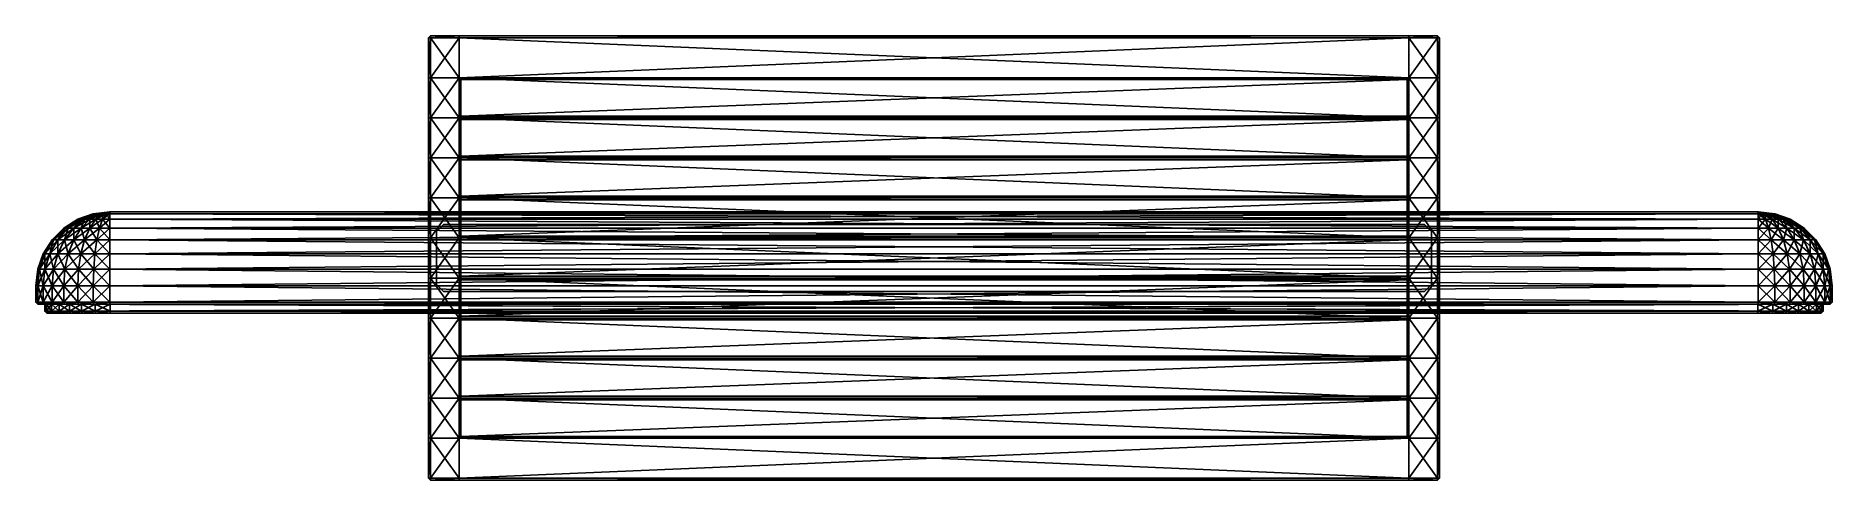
# Model space of a CAD drawing. Header units: inches. Extents: x -19.6 to 19.6, y -5.8 to 3.8.
import ezdxf

# ---------------------------------------------------------------- set-up
doc = ezdxf.new("R2010")
doc.units = ezdxf.units.IN
doc.header["$MEASUREMENT"] = 0
doc.layers.get('0').update_dxf_attribs({"true_color": 0x866e08})

msp = doc.modelspace()

# ---------------------------------------------------------------- meshes
at = {"color": 9, "true_color": 0xc4c4c4}
mesh = msp.add_polyface(dxfattribs=at)
corners = [(-10.994, 2.915, 0.424), (-10.955, 2.915, 0.463), (-10.955, 3.787, 0.36), (-10.994, 3.787, 0.32), (-10.994, 2.043, 0.506), (-10.955, 2.043, 0.545), (-10.994, 1.171, 0.568), (-10.955, 1.171, 0.607), (-10.994, 0.299, 0.609), (-10.955, 0.299, 0.649), (-10.994, -0.573, 0.63), (-10.955, -0.573, 0.669), (-10.994, -1.445, 0.63), (-10.994, 3.787, 0.261), (-10.955, 3.826, 0.315), (-10.994, 2.915, 0.365), (-10.994, 2.043, 0.447), (-10.994, 1.171, 0.509), (-10.994, 0.299, 0.55), (-10.994, -0.573, 0.571), (-10.994, -1.445, 0.571), (-10.994, 3.787, 0.202), (-10.955, 3.826, 0.256), (-10.994, 2.915, 0.305), (-10.994, 2.043, 0.388), (-10.994, 1.171, 0.45), (-10.994, 0.299, 0.491), (-10.994, -0.573, 0.512), (-10.994, -1.445, 0.512), (-10.955, 2.915, 0.266), (-10.955, 3.787, 0.163), (-10.955, 2.043, 0.349), (-10.955, 1.171, 0.411), (-10.955, 0.299, 0.452), (-10.955, -0.573, 0.472), (-10.955, -1.445, 0.472)]
mesh.append_faces([[corners[k] for k in face] for face in [(0, 1, 2, 0), (2, 3, 0, 2), (4, 5, 1, 4), (1, 0, 4, 1), (6, 7, 5, 6), (5, 4, 6, 5), (8, 9, 7, 8), (7, 6, 8, 7), (10, 11, 9, 10), (9, 8, 10, 9), (11, 10, 12, 11), (13, 3, 14, 13), (15, 0, 3, 15), (3, 13, 15, 3), (16, 4, 0, 16), (0, 15, 16, 0), (17, 6, 4, 17), (4, 16, 17, 4), (18, 8, 6, 18), (6, 17, 18, 6), (19, 10, 8, 19), (8, 18, 19, 8), (10, 19, 20, 10), (21, 13, 22, 21), (23, 15, 13, 23), (13, 21, 23, 13), (24, 16, 15, 24), (15, 23, 24, 15), (25, 17, 16, 25), (16, 24, 25, 16), (26, 18, 17, 26), (17, 25, 26, 17), (27, 19, 18, 27), (18, 26, 27, 18), (19, 27, 28, 19), (29, 23, 21, 29), (21, 30, 29, 21), (31, 24, 23, 31), (23, 29, 31, 23), (32, 25, 24, 32), (24, 31, 32, 24), (33, 26, 25, 33), (25, 32, 33, 25), (26, 33, 34, 26), (27, 34, 35, 27)]], dxfattribs={"vtx2": -1, "vtx3": -1, "color": 9})
mesh = msp.add_polyface(dxfattribs=at)
corners = [(-10.329, 2.915, 0.463), (-10.329, 3.787, 0.36), (-10.955, 3.787, 0.36), (-10.955, 2.915, 0.463), (10.368, 2.915, 0.463), (-10.329, 2.043, 0.545), (-10.955, 2.043, 0.545), (10.368, 2.043, 0.545), (-10.329, 1.171, 0.607), (-10.955, 1.171, 0.607), (10.368, 1.171, 0.607), (-10.329, 0.299, 0.649), (-10.955, 0.299, 0.649), (10.368, 0.299, 0.649), (-10.329, -0.573, 0.669), (-10.955, -0.573, 0.669), (10.368, -0.573, 0.669), (-10.955, -1.445, 0.669), (-10.329, -1.445, 0.669), (-10.955, 3.826, 0.315), (-10.994, 3.787, 0.32), (-10.329, 3.826, 0.315), (10.368, 3.787, 0.36), (-10.955, 3.826, 0.256), (-10.994, 3.787, 0.261), (-10.329, 3.826, 0.256), (10.368, 3.826, 0.315), (-10.955, 3.826, 0.197), (-10.994, 3.787, 0.202), (-10.329, 3.826, 0.197), (10.368, 3.826, 0.256), (-10.955, 3.787, 0.163), (-10.955, -0.573, 0.472), (-10.994, -0.573, 0.512), (-10.994, 0.299, 0.491), (-10.329, 3.787, 0.163), (10.368, 3.826, 0.197), (-10.955, -1.445, 0.472), (-10.329, -0.573, 0.472), (-10.329, -1.445, 0.472), (-10.955, 0.299, 0.452), (-10.329, 0.299, 0.452), (-10.955, 1.171, 0.411), (-10.329, 1.171, 0.411), (-10.955, 2.043, 0.349), (-10.329, 2.043, 0.349), (-10.955, 2.915, 0.266), (-10.329, 2.915, 0.266), (10.368, 3.787, 0.163)]
mesh.append_faces([[corners[k] for k in face] for face in [(0, 1, 2, 0), (2, 3, 0, 2), (1, 0, 4, 1), (5, 0, 3, 5), (3, 6, 5, 3), (0, 5, 7, 0), (8, 5, 6, 8), (6, 9, 8, 6), (5, 8, 10, 5), (11, 8, 9, 11), (9, 12, 11, 9), (8, 11, 13, 8), (14, 11, 12, 14), (12, 15, 14, 12), (11, 14, 16, 11), (15, 17, 18, 15), (21, 1, 22, 21), (19, 2, 1, 19), (1, 21, 19, 1), (19, 23, 24, 19), (25, 21, 26, 25), (23, 19, 21, 23), (21, 25, 23, 21), (23, 27, 28, 23), (29, 25, 30, 29), (27, 23, 25, 27), (25, 29, 27, 25), (32, 33, 34, 32), (35, 29, 36, 35), (31, 27, 29, 31), (29, 35, 31, 29), (37, 32, 38, 37), (38, 39, 37, 38), (32, 40, 41, 32), (41, 38, 32, 41), (40, 42, 43, 40), (43, 41, 40, 43), (42, 44, 45, 42), (45, 43, 42, 45), (44, 46, 47, 44), (47, 45, 44, 47), (47, 35, 48, 47), (46, 31, 35, 46), (35, 47, 46, 35)]], dxfattribs={"vtx2": -1, "vtx3": -1, "color": 9})
mesh.append_faces([[corners[k] for k in face] for face in [(2, 19, 20, 2), (27, 31, 28, 27)]], dxfattribs={"vtx3": -1, "color": 9})
mesh = msp.add_polyface(dxfattribs=at)
corners = [(10.368, 2.915, 0.463), (10.368, 3.787, 0.36), (-10.329, 3.787, 0.36), (10.994, 2.915, 0.463), (10.994, 3.787, 0.36), (10.368, 2.043, 0.545), (-10.329, 2.915, 0.463), (10.994, 2.043, 0.545), (10.368, 1.171, 0.607), (-10.329, 2.043, 0.545), (10.994, 1.171, 0.607), (10.368, 0.299, 0.649), (-10.329, 1.171, 0.607), (10.994, 0.299, 0.649), (10.368, -0.573, 0.669), (-10.329, 0.299, 0.649), (10.994, -0.573, 0.669), (10.994, -1.445, 0.669), (11.033, 3.787, 0.32), (10.994, 3.826, 0.315), (10.368, 3.826, 0.315), (-10.329, 3.826, 0.315), (10.994, 3.826, 0.256), (10.368, 3.826, 0.256), (-10.329, 3.826, 0.256), (10.994, 3.826, 0.197), (11.033, 3.787, 0.261), (10.368, 3.826, 0.197), (-10.329, 3.826, 0.197), (10.994, -0.573, 0.472), (11.033, -0.573, 0.512), (11.033, -1.445, 0.512), (10.368, 3.787, 0.163), (10.994, 3.787, 0.163), (-10.329, 3.787, 0.163), (10.368, -1.445, 0.472), (10.368, -0.573, 0.472), (10.994, -1.445, 0.472), (10.368, 0.299, 0.452), (10.994, 0.299, 0.452), (10.368, 1.171, 0.411), (10.994, 1.171, 0.411), (10.368, 2.043, 0.349), (10.994, 2.043, 0.349), (10.368, 2.915, 0.266), (10.994, 2.915, 0.266), (-10.329, 2.915, 0.266)]
mesh.append_faces([[corners[k] for k in face] for face in [(0, 1, 2, 0), (3, 4, 1, 3), (1, 0, 3, 1), (5, 0, 6, 5), (7, 3, 0, 7), (0, 5, 7, 0), (8, 5, 9, 8), (10, 7, 5, 10), (5, 8, 10, 5), (11, 8, 12, 11), (13, 10, 8, 13), (8, 11, 13, 8), (14, 11, 15, 14), (16, 13, 11, 16), (11, 14, 16, 11), (17, 16, 14, 17), (20, 1, 4, 20), (4, 19, 20, 4), (1, 20, 21, 1), (22, 19, 18, 22), (23, 20, 19, 23), (19, 22, 23, 19), (20, 23, 24, 20), (25, 22, 26, 25), (27, 23, 22, 27), (22, 25, 27, 22), (23, 27, 28, 23), (29, 30, 31, 29), (32, 27, 25, 32), (25, 33, 32, 25), (27, 32, 34, 27), (35, 36, 29, 35), (29, 37, 35, 29), (36, 38, 39, 36), (39, 29, 36, 39), (38, 40, 41, 38), (41, 39, 38, 41), (40, 42, 43, 40), (43, 41, 40, 43), (42, 44, 45, 42), (45, 43, 42, 45), (44, 32, 33, 44), (33, 45, 44, 33), (32, 44, 46, 32)]], dxfattribs={"vtx2": -1, "vtx3": -1, "color": 9})
mesh.append_faces([[corners[k] for k in face] for face in [(4, 18, 19, 4)]], dxfattribs={"vtx3": -1, "color": 9})
mesh = msp.add_polyface(dxfattribs=at)
corners = [(11.033, -0.573, 0.63), (10.994, -0.573, 0.669), (10.994, -1.445, 0.669), (11.033, 0.299, 0.609), (10.994, 0.299, 0.649), (11.033, 1.171, 0.568), (10.994, 1.171, 0.607), (11.033, 2.043, 0.506), (10.994, 2.043, 0.545), (11.033, 2.915, 0.424), (10.994, 2.915, 0.463), (11.033, 3.787, 0.32), (10.994, 3.787, 0.36), (11.033, -0.573, 0.571), (11.033, -1.445, 0.63), (11.033, 0.299, 0.55), (11.033, 1.171, 0.509), (11.033, 2.043, 0.447), (11.033, 2.915, 0.365), (11.033, 3.787, 0.261), (10.994, 3.826, 0.256), (11.033, -0.573, 0.512), (11.033, -1.445, 0.571), (11.033, 0.299, 0.491), (11.033, 1.171, 0.45), (11.033, 2.043, 0.388), (11.033, 2.915, 0.305), (11.033, 3.787, 0.202), (10.994, 3.826, 0.197), (10.994, 0.299, 0.452), (10.994, -0.573, 0.472), (10.994, 1.171, 0.411), (10.994, 2.043, 0.349), (10.994, 2.915, 0.266), (10.994, 3.787, 0.163)]
mesh.append_faces([[corners[k] for k in face] for face in [(0, 1, 2, 0), (3, 4, 1, 3), (1, 0, 3, 1), (5, 6, 4, 5), (4, 3, 5, 4), (7, 8, 6, 7), (6, 5, 7, 6), (9, 10, 8, 9), (8, 7, 9, 8), (11, 12, 10, 11), (10, 9, 11, 10), (13, 0, 14, 13), (15, 3, 0, 15), (0, 13, 15, 0), (16, 5, 3, 16), (3, 15, 16, 3), (17, 7, 5, 17), (5, 16, 17, 5), (18, 9, 7, 18), (7, 17, 18, 7), (19, 11, 9, 19), (9, 18, 19, 9), (11, 19, 20, 11), (21, 13, 22, 21), (23, 15, 13, 23), (13, 21, 23, 13), (24, 16, 15, 24), (15, 23, 24, 15), (25, 17, 16, 25), (16, 24, 25, 16), (26, 18, 17, 26), (17, 25, 26, 17), (27, 19, 18, 27), (18, 26, 27, 18), (19, 27, 28, 19), (29, 23, 21, 29), (21, 30, 29, 21), (31, 24, 23, 31), (23, 29, 31, 23), (32, 25, 24, 32), (24, 31, 32, 24), (33, 26, 25, 33), (25, 32, 33, 25), (34, 27, 26, 34), (26, 33, 34, 26)]], dxfattribs={"vtx2": -1, "vtx3": -1, "color": 9})
mesh.append_faces([[corners[k] for k in face] for face in [(27, 34, 28, 27)]], dxfattribs={"vtx3": -1, "color": 9})
at = {"color": 18, "true_color": 0x000000}
mesh = msp.add_polyface(dxfattribs=at)
corners = [(10.368, -4.933, 0.036), (-10.329, -4.933, 0.036), (-10.329, -4.061, 0.036), (-10.329, -3.189, 0.036), (-10.329, -2.317, 0.036), (-10.329, -1.445, 0.036), (-10.329, -0.573, 0.036), (-10.329, 0.299, 0.036), (-10.329, 1.171, 0.036), (-10.329, 2.043, 0.036), (-10.329, 2.915, 0.036), (10.368, 2.915, 0.036), (10.368, 2.043, 0.036), (10.368, 1.171, 0.036), (10.368, 0.299, 0.036), (10.368, -0.573, 0.036), (10.368, -1.445, 0.036), (10.368, -2.317, 0.036), (10.368, -3.189, 0.036), (10.368, -4.061, 0.036), (10.328, -4.893, -0.004), (-10.289, -4.893, -0.004), (-10.289, -4.021, -0.004), (-10.289, -4.1, -0.004), (-10.289, -3.15, -0.004), (-10.289, -3.228, -0.004), (-10.289, -2.278, -0.004), (-10.289, -2.356, -0.004), (-10.289, -1.406, -0.004), (-10.289, -1.484, -0.004), (-10.289, -0.534, -0.004), (-10.289, -0.612, -0.004), (-10.289, 0.338, -0.004), (-10.289, 0.26, -0.004), (-10.289, 1.21, -0.004), (-10.289, 1.132, -0.004), (-10.289, 2.082, -0.004), (-10.289, 2.004, -0.004), (-10.289, 2.876, -0.004), (10.328, 2.876, -0.004), (10.328, 2.004, -0.004), (10.328, 2.082, -0.004), (10.328, 1.132, -0.004), (10.328, 1.21, -0.004), (10.328, 0.26, -0.004), (10.328, 0.338, -0.004), (10.328, -0.612, -0.004), (10.328, -0.534, -0.004), (10.328, -1.484, -0.004), (10.328, -1.406, -0.004), (10.328, -2.356, -0.004), (10.328, -2.278, -0.004), (10.328, -3.228, -0.004), (10.328, -3.15, -0.004), (10.328, -4.1, -0.004), (10.328, -4.021, -0.004), (10.368, -4.933, 0.266), (-10.329, -4.933, 0.266), (10.368, -4.061, 0.349), (-10.329, -4.061, 0.349), (10.368, -3.189, 0.411), (-10.329, -3.189, 0.411), (10.368, -2.317, 0.452), (-10.329, -2.317, 0.452), (10.368, -1.445, 0.472), (-10.329, -1.445, 0.472), (10.368, -0.573, 0.472), (-10.329, -0.573, 0.472), (10.368, 0.299, 0.452), (-10.329, 0.299, 0.452), (10.368, 1.171, 0.411), (-10.329, 1.171, 0.411), (10.368, 2.043, 0.349), (-10.329, 2.043, 0.349), (10.368, 2.915, 0.266), (-10.329, 2.915, 0.266)]
mesh.append_faces([[corners[k] for k in face] for face in [(21, 23, 54, 21), (54, 20, 21, 54), (22, 25, 52, 22), (52, 55, 22, 52), (24, 27, 50, 24), (50, 53, 24, 50), (26, 29, 48, 26), (48, 51, 26, 48), (28, 31, 46, 28), (46, 49, 28, 46), (30, 33, 44, 30), (44, 47, 30, 44), (32, 35, 42, 32), (42, 45, 32, 42), (34, 37, 40, 34), (40, 43, 34, 40), (36, 38, 39, 36), (39, 41, 36, 39), (56, 57, 1, 56), (1, 0, 56, 1), (57, 59, 2, 57), (2, 1, 57, 2), (59, 61, 3, 59), (3, 2, 59, 3), (61, 63, 4, 61), (4, 3, 61, 4), (63, 65, 5, 63), (5, 4, 63, 5), (65, 67, 6, 65), (6, 5, 65, 6), (67, 69, 7, 67), (7, 6, 67, 7), (69, 71, 8, 69), (8, 7, 69, 8), (71, 73, 9, 71), (9, 8, 71, 9), (73, 75, 10, 73), (10, 9, 73, 10), (75, 74, 11, 75), (11, 10, 75, 11), (74, 72, 12, 74), (12, 11, 74, 12), (72, 70, 13, 72), (13, 12, 72, 13), (70, 68, 14, 70), (14, 13, 70, 14), (68, 66, 15, 68), (15, 14, 68, 15), (66, 64, 16, 66), (16, 15, 66, 16), (64, 62, 17, 64), (17, 16, 64, 17), (62, 60, 18, 62), (18, 17, 62, 18), (60, 58, 19, 60), (19, 18, 60, 19), (58, 56, 0, 58), (0, 19, 58, 0), (23, 22, 55, 23), (55, 54, 23, 55), (25, 24, 53, 25), (53, 52, 25, 53), (27, 26, 51, 27), (51, 50, 27, 51), (29, 28, 49, 29), (49, 48, 29, 49), (31, 30, 47, 31), (47, 46, 31, 47), (33, 32, 45, 33), (45, 44, 33, 45), (35, 34, 43, 35), (43, 42, 35, 43), (37, 36, 41, 37), (41, 40, 37, 41), (20, 0, 1, 20), (1, 21, 20, 1), (21, 1, 2, 21), (2, 23, 21, 2), (22, 2, 3, 22), (3, 25, 22, 3), (24, 3, 4, 24), (4, 27, 24, 4), (26, 4, 5, 26), (5, 29, 26, 5), (28, 5, 6, 28), (6, 31, 28, 6), (30, 6, 7, 30), (7, 33, 30, 7), (32, 7, 8, 32), (8, 35, 32, 8), (34, 8, 9, 34), (9, 37, 34, 9), (36, 9, 10, 36), (10, 38, 36, 10), (38, 10, 11, 38), (11, 39, 38, 11), (39, 11, 12, 39), (12, 41, 39, 12), (40, 12, 13, 40), (13, 43, 40, 13), (42, 13, 14, 42), (14, 45, 42, 14), (44, 14, 15, 44), (15, 47, 44, 15), (46, 15, 16, 46), (16, 49, 46, 16), (48, 16, 17, 48), (17, 51, 48, 17), (50, 17, 18, 50), (18, 53, 50, 18), (52, 18, 19, 52), (19, 55, 52, 19), (54, 19, 0, 54), (0, 20, 54, 0)]], dxfattribs={"vtx2": -1, "vtx3": -1, "color": 18})
mesh.append_faces([[corners[k] for k in face] for face in [(2, 22, 23, 2), (3, 24, 25, 3), (4, 26, 27, 4), (5, 28, 29, 5), (6, 30, 31, 6), (7, 32, 33, 7), (8, 34, 35, 8), (9, 36, 37, 9), (12, 40, 41, 12), (13, 42, 43, 13), (14, 44, 45, 14), (15, 46, 47, 15), (16, 48, 49, 16), (17, 50, 51, 17), (18, 52, 53, 18), (19, 54, 55, 19)]], dxfattribs={"vtx3": -1, "color": 18})
at = {"color": 9, "true_color": 0xc4c4c4}
mesh = msp.add_polyface(dxfattribs=at)
corners = [(-17.945, -1.974, 1.112), (-17.945, -1.613, 1.112), (17.984, -1.613, 1.112), (-17.945, -1.613, 28.039), (-17.945, -1.974, 28.039), (17.984, -1.974, 28.039), (-17.945, -1.255, 1.152), (17.984, -1.255, 1.152), (-17.945, -1.255, 27.999), (17.984, -1.613, 28.039), (-17.945, -0.915, 27.88), (-18.268, -0.915, 27.844), (-17.945, -0.915, 1.271), (17.984, -0.915, 1.271), (17.984, -1.255, 27.999), (-17.945, -0.61, 27.688), (-18.225, -0.61, 27.657), (-17.945, -0.61, 1.463), (-18.268, -0.915, 1.307), (17.984, -0.61, 1.463), (17.984, -0.915, 27.88), (-17.945, -0.356, 27.434), (-18.168, -0.356, 27.409), (-17.945, -0.356, 1.717), (-18.225, -0.61, 1.494), (17.984, -0.356, 1.717), (17.984, -0.61, 27.688), (-17.945, -0.164, 27.129), (-18.101, -0.164, 27.111), (-17.945, -0.164, 2.022), (-18.168, -0.356, 1.742), (17.984, -0.164, 2.022), (17.984, -0.356, 27.434), (-18.025, -0.045, 26.78), (-17.945, -0.045, 26.789), (-17.945, -0.045, 2.362), (-18.101, -0.164, 2.04), (17.984, -0.045, 2.362), (17.984, -0.164, 27.129), (-17.945, -0.005, 26.431), (-18.101, -0.045, 26.754), (-18.025, -0.045, 2.371), (-17.945, -0.005, 2.72), (17.984, -0.005, 2.72), (17.984, -0.045, 26.789), (17.984, -0.005, 26.431), (-18.294, -2.013, 1.191), (-17.943, -2.013, 1.151), (17.982, -2.013, 1.151), (-18.923, -2.013, 1.494), (-19.514, -2.013, 2.722), (-17.943, -2.013, 28), (17.984, -1.974, 1.112), (17.982, -2.013, 28)]
mesh.append_faces([[corners[k] for k in face] for face in [(49, 46, 48, 49), (50, 49, 48, 50), (50, 48, 51, 50)]], dxfattribs={"vtx0": -1, "vtx1": -1, "vtx2": -1, "vtx3": -1, "color": 9})
mesh.append_faces([[corners[k] for k in face] for face in [(0, 1, 2, 0), (3, 4, 5, 3), (1, 6, 7, 1), (8, 3, 9, 8), (8, 10, 11, 8), (6, 12, 13, 6), (10, 8, 14, 10), (10, 15, 16, 10), (17, 12, 18, 17), (12, 17, 19, 12), (15, 10, 20, 15), (15, 21, 22, 15), (23, 17, 24, 23), (17, 23, 25, 17), (21, 15, 26, 21), (21, 27, 28, 21), (29, 23, 30, 29), (23, 29, 31, 23), (27, 21, 32, 27), (33, 28, 27, 33), (27, 34, 33, 27), (35, 29, 36, 35), (29, 35, 37, 29), (34, 27, 38, 34), (35, 42, 43, 35), (39, 34, 44, 39), (42, 39, 45, 42), (46, 47, 48, 46), (0, 47, 46, 0), (47, 0, 52, 47), (4, 51, 53, 4)]], dxfattribs={"vtx2": -1, "vtx3": -1, "color": 9})
mesh.append_faces([[corners[k] for k in face] for face in [(34, 39, 33, 34), (33, 39, 40, 33), (41, 42, 35, 41)]], dxfattribs={"vtx3": -1, "color": 9})
mesh = msp.add_polyface(dxfattribs=at)
corners = [(-19.078, -0.61, 2.174), (-19.25, -0.915, 2.091), (-19.357, -0.915, 2.397), (-19.171, -0.61, 2.44), (-18.928, -0.61, 1.936), (-19.078, -0.915, 1.816), (-18.729, -0.61, 1.737), (-18.848, -0.915, 1.587), (-18.491, -0.61, 1.587), (-18.729, -0.356, 27.056), (-18.928, -0.61, 27.215), (-18.729, -0.61, 27.414), (-18.57, -0.356, 27.215), (-18.848, -0.356, 26.866), (-19.078, -0.61, 26.977), (-18.922, -0.356, 26.654), (-19.171, -0.61, 26.711), (-18.948, -0.356, 26.431), (-19.202, -0.61, 26.431), (-18.948, -0.356, 2.72), (-19.202, -0.61, 2.72), (-18.922, -0.356, 2.496), (-18.848, -0.356, 2.285), (-18.729, -0.356, 2.095), (-18.57, -0.356, 1.936), (-18.574, -0.164, 26.734), (-18.625, -0.164, 26.587), (-18.643, -0.164, 26.431), (-18.643, -0.164, 2.72), (-18.625, -0.164, 2.564), (-18.574, -0.164, 2.417), (-18.491, -0.164, 2.285)]
mesh.append_faces([[corners[k] for k in face] for face in [(0, 1, 2, 0), (2, 3, 0, 2), (4, 5, 1, 4), (1, 0, 4, 1), (6, 7, 5, 6), (5, 4, 6, 5), (7, 6, 8, 7), (9, 10, 11, 9), (11, 12, 9, 11), (13, 14, 10, 13), (10, 9, 13, 10), (15, 16, 14, 15), (14, 13, 15, 14), (17, 18, 16, 17), (16, 15, 17, 16), (19, 20, 18, 19), (18, 17, 19, 18), (21, 3, 20, 21), (20, 19, 21, 20), (22, 0, 3, 22), (3, 21, 22, 3), (23, 4, 0, 23), (0, 22, 23, 0), (24, 6, 4, 24), (4, 23, 24, 4), (25, 13, 9, 25), (26, 15, 13, 26), (13, 25, 26, 13), (27, 17, 15, 27), (15, 26, 27, 15), (28, 19, 17, 28), (17, 27, 28, 17), (29, 21, 19, 29), (19, 28, 29, 19), (30, 22, 21, 30), (21, 29, 30, 21), (22, 30, 31, 22)]], dxfattribs={"vtx2": -1, "vtx3": -1, "color": 9})
mesh = msp.add_polyface(dxfattribs=at)
corners = [(-18.303, -1.613, 27.999), (-18.303, -1.974, 27.999), (-17.945, -1.974, 28.039), (-18.643, -1.613, 27.88), (-18.643, -1.974, 27.88), (-18.303, -1.613, 1.152), (-18.303, -1.974, 1.152), (-18.643, -1.974, 1.271), (-18.643, -1.613, 1.271), (-17.945, -1.613, 1.112), (-18.625, -1.255, 27.844), (-18.294, -1.255, 27.959), (-18.294, -1.255, 1.192), (-18.625, -1.255, 1.307), (-17.945, -1.255, 1.152), (-18.574, -0.915, 27.736), (-18.268, -0.915, 27.844), (-18.848, -0.915, 27.564), (-18.574, -0.915, 1.415), (-18.922, -1.255, 1.494), (-18.268, -0.915, 1.307), (-18.491, -0.61, 27.564), (-18.225, -0.61, 27.657), (-18.729, -0.61, 27.414), (-18.491, -0.61, 1.587), (-18.848, -0.915, 1.587), (-18.225, -0.61, 1.494), (-18.38, -0.356, 27.335), (-18.168, -0.356, 27.409), (-18.57, -0.356, 27.215), (-18.729, -0.61, 1.737), (-18.57, -0.356, 1.936), (-18.38, -0.356, 1.816), (-18.626, -2.013, 27.844), (-19.171, -2.013, 27.409), (-17.943, -2.013, 28), (-18.294, -2.013, 27.96), (-18.294, -2.013, 1.191), (-18.626, -2.013, 1.307), (-17.945, -1.974, 1.112)]
mesh.append_faces([[corners[k] for k in face] for face in [(33, 34, 35, 33)]], dxfattribs={"vtx0": -1, "vtx1": -1, "vtx2": -1, "vtx3": -1, "color": 9})
mesh.append_faces([[corners[k] for k in face] for face in [(36, 33, 35, 36)]], dxfattribs={"vtx1": -1, "vtx3": -1, "color": 9})
mesh.append_faces([[corners[k] for k in face] for face in [(0, 1, 2, 0), (3, 4, 1, 3), (1, 0, 3, 1), (5, 6, 7, 5), (7, 8, 5, 7), (6, 5, 9, 6), (10, 3, 0, 10), (0, 11, 10, 0), (12, 5, 8, 12), (8, 13, 12, 8), (5, 12, 14, 5), (15, 10, 11, 15), (11, 16, 15, 11), (10, 15, 17, 10), (18, 13, 19, 18), (20, 12, 13, 20), (13, 18, 20, 13), (21, 15, 16, 21), (16, 22, 21, 16), (15, 21, 23, 15), (24, 18, 25, 24), (26, 20, 18, 26), (18, 24, 26, 18), (27, 21, 22, 27), (22, 28, 27, 22), (29, 23, 21, 29), (21, 27, 29, 21), (30, 31, 32, 30), (1, 36, 35, 1), (4, 33, 36, 4), (36, 1, 4, 36), (6, 37, 38, 6), (38, 7, 6, 38), (37, 6, 39, 37)]], dxfattribs={"vtx2": -1, "vtx3": -1, "color": 9})
mesh = msp.add_polyface(dxfattribs=at)
corners = [(-18.38, -0.356, 1.816), (-18.491, -0.61, 1.587), (-18.729, -0.61, 1.737), (-18.168, -0.356, 1.742), (-18.225, -0.61, 1.494), (-18.248, -0.164, 27.06), (-18.38, -0.356, 27.335), (-18.168, -0.356, 27.409), (-18.38, -0.164, 26.977), (-18.57, -0.356, 27.215), (-18.491, -0.164, 26.866), (-18.729, -0.356, 27.056), (-18.574, -0.164, 26.734), (-18.491, -0.164, 2.285), (-18.729, -0.356, 2.095), (-18.848, -0.356, 2.285), (-18.38, -0.164, 2.174), (-18.57, -0.356, 1.936), (-18.248, -0.164, 2.091), (-18.101, -0.164, 2.04), (-18.168, -0.045, 26.711), (-18.225, -0.045, 26.654), (-18.268, -0.045, 26.587), (-18.294, -0.045, 26.511), (-18.625, -0.164, 26.587), (-18.303, -0.045, 26.431), (-18.643, -0.164, 26.431), (-18.303, -0.045, 2.72), (-18.643, -0.164, 2.72), (-18.294, -0.045, 2.64), (-18.625, -0.164, 2.564), (-18.268, -0.045, 2.564), (-18.574, -0.164, 2.417), (-18.225, -0.045, 2.496), (-18.168, -0.045, 2.44), (-18.101, -0.045, 2.397), (-17.945, -0.005, 2.72)]
mesh.append_faces([[corners[k] for k in face] for face in [(0, 1, 2, 0), (3, 4, 1, 3), (1, 0, 3, 1), (5, 6, 7, 5), (8, 9, 6, 8), (6, 5, 8, 6), (10, 11, 9, 10), (9, 8, 10, 9), (11, 10, 12, 11), (13, 14, 15, 13), (16, 17, 14, 16), (14, 13, 16, 14), (18, 0, 17, 18), (17, 16, 18, 17), (0, 18, 19, 0), (20, 8, 5, 20), (21, 10, 8, 21), (8, 20, 21, 8), (22, 12, 10, 22), (10, 21, 22, 10), (23, 24, 12, 23), (12, 22, 23, 12), (25, 26, 24, 25), (24, 23, 25, 24), (27, 28, 26, 27), (26, 25, 27, 26), (29, 30, 28, 29), (28, 27, 29, 28), (31, 32, 30, 31), (30, 29, 31, 30), (33, 13, 32, 33), (32, 31, 33, 32), (34, 16, 13, 34), (13, 33, 34, 13), (16, 34, 35, 16)]], dxfattribs={"vtx2": -1, "vtx3": -1, "color": 9})
mesh.append_faces([[corners[k] for k in face] for face in [(27, 36, 29, 27)]], dxfattribs={"vtx3": -1, "color": 9})
mesh = msp.add_polyface(dxfattribs=at)
corners = [(-17.945, -1.974, 28.039), (-17.945, -1.613, 28.039), (-18.303, -1.613, 27.999), (-17.945, -1.613, 1.112), (-17.945, -1.974, 1.112), (-18.303, -1.974, 1.152), (-18.294, -1.255, 27.959), (-17.945, -1.255, 27.999), (-17.945, -1.255, 1.152), (-18.303, -1.613, 1.152), (-18.268, -0.915, 27.844), (-17.945, -0.915, 1.271), (-18.294, -1.255, 1.192), (-18.268, -0.915, 1.307), (-18.225, -0.61, 27.657), (-17.945, -0.915, 27.88), (-18.225, -0.61, 1.494), (-17.945, -0.61, 1.463), (-18.168, -0.356, 27.409), (-17.945, -0.61, 27.688), (-18.168, -0.356, 1.742), (-17.945, -0.356, 1.717), (-18.101, -0.164, 27.111), (-17.945, -0.356, 27.434), (-18.248, -0.164, 27.06), (-18.101, -0.164, 2.04), (-18.38, -0.356, 1.816), (-17.945, -0.164, 2.022), (-18.101, -0.045, 26.754), (-18.025, -0.045, 26.78), (-18.168, -0.045, 26.711), (-18.101, -0.045, 2.397), (-18.248, -0.164, 2.091), (-18.38, -0.164, 2.174), (-18.025, -0.045, 2.371), (-17.945, -0.045, 2.362), (-17.945, -0.005, 26.431), (-18.225, -0.045, 26.654), (-18.268, -0.045, 26.587), (-18.294, -0.045, 26.511), (-18.303, -0.045, 26.431), (-17.945, -0.005, 2.72), (-18.303, -0.045, 2.72), (-18.294, -0.045, 2.64), (-18.268, -0.045, 2.564), (-18.225, -0.045, 2.496), (-18.168, -0.045, 2.44), (-17.943, -2.013, 28), (-18.303, -1.974, 27.999)]
mesh.append_faces([[corners[k] for k in face] for face in [(0, 1, 2, 0), (3, 4, 5, 3), (6, 2, 1, 6), (1, 7, 6, 1), (8, 3, 9, 8), (10, 6, 7, 10), (11, 8, 12, 11), (12, 13, 11, 12), (14, 10, 15, 14), (13, 16, 17, 13), (18, 14, 19, 18), (16, 20, 21, 16), (22, 18, 23, 22), (18, 22, 24, 18), (25, 20, 26, 25), (20, 25, 27, 20), (28, 24, 22, 28), (22, 29, 28, 22), (24, 28, 30, 24), (31, 32, 33, 31), (34, 25, 32, 34), (32, 31, 34, 32), (25, 34, 35, 25), (41, 42, 40, 41), (40, 36, 41, 40), (47, 0, 48, 47)]], dxfattribs={"vtx2": -1, "vtx3": -1, "color": 9})
mesh.append_faces([[corners[k] for k in face] for face in [(28, 36, 30, 28), (30, 36, 37, 30), (37, 36, 38, 37), (38, 36, 39, 38), (39, 36, 40, 39), (43, 41, 44, 43), (44, 41, 45, 44), (45, 41, 46, 45), (46, 41, 31, 46), (31, 41, 34, 31)]], dxfattribs={"vtx3": -1, "color": 9})
mesh = msp.add_polyface(dxfattribs=at)
corners = [(17.984, -1.613, 1.112), (17.984, -1.974, 1.112), (-17.945, -1.974, 1.112), (17.984, -1.974, 28.039), (17.984, -1.613, 28.039), (-17.945, -1.613, 28.039), (17.984, -1.255, 1.152), (-17.945, -1.613, 1.112), (17.984, -1.255, 27.999), (-17.945, -1.255, 27.999), (17.984, -0.915, 1.271), (-17.945, -1.255, 1.152), (18.307, -0.915, 1.307), (17.984, -0.915, 27.88), (-17.945, -0.915, 27.88), (17.984, -0.61, 1.463), (-17.945, -0.915, 1.271), (18.264, -0.61, 1.494), (17.984, -0.61, 27.688), (18.307, -0.915, 27.844), (-17.945, -0.61, 27.688), (17.984, -0.356, 1.717), (-17.945, -0.61, 1.463), (18.207, -0.356, 1.742), (17.984, -0.356, 27.434), (18.264, -0.61, 27.657), (-17.945, -0.356, 27.434), (17.984, -0.164, 2.022), (-17.945, -0.356, 1.717), (18.14, -0.164, 2.04), (17.984, -0.164, 27.129), (18.207, -0.356, 27.409), (-17.945, -0.164, 27.129), (17.984, -0.045, 2.362), (-17.945, -0.164, 2.022), (18.064, -0.045, 2.371), (17.984, -0.045, 26.789), (18.14, -0.164, 27.111), (-17.945, -0.045, 26.789), (17.984, -0.005, 2.72), (-17.945, -0.045, 2.362), (18.14, -0.045, 2.397), (18.064, -0.045, 26.78), (17.984, -0.005, 26.431), (-17.945, -0.005, 26.431), (-17.945, -0.005, 2.72), (18.333, -2.013, 27.96), (17.982, -2.013, 28), (-17.943, -2.013, 28), (18.962, -2.013, 27.657), (19.553, -2.013, 26.429), (17.982, -2.013, 1.151), (-17.943, -2.013, 1.151), (-17.945, -1.974, 28.039)]
mesh.append_faces([[corners[k] for k in face] for face in [(49, 46, 48, 49), (50, 49, 48, 50), (51, 50, 48, 51)]], dxfattribs={"vtx0": -1, "vtx1": -1, "vtx2": -1, "vtx3": -1, "color": 9})
mesh.append_faces([[corners[k] for k in face] for face in [(0, 1, 2, 0), (3, 4, 5, 3), (6, 0, 7, 6), (4, 8, 9, 4), (10, 6, 11, 10), (6, 10, 12, 6), (8, 13, 14, 8), (15, 10, 16, 15), (10, 15, 17, 10), (18, 13, 19, 18), (13, 18, 20, 13), (21, 15, 22, 21), (15, 21, 23, 15), (24, 18, 25, 24), (18, 24, 26, 18), (27, 21, 28, 27), (21, 27, 29, 21), (30, 24, 31, 30), (24, 30, 32, 24), (33, 27, 34, 33), (35, 29, 27, 35), (27, 33, 35, 27), (36, 30, 37, 36), (30, 36, 38, 30), (39, 33, 40, 39), (36, 43, 44, 36), (43, 39, 45, 43), (46, 47, 48, 46), (1, 51, 52, 1), (47, 3, 53, 47)]], dxfattribs={"vtx2": -1, "vtx3": -1, "color": 9})
mesh.append_faces([[corners[k] for k in face] for face in [(33, 39, 35, 33), (35, 39, 41, 35), (42, 43, 36, 42)]], dxfattribs={"vtx3": -1, "color": 9})
mesh = msp.add_polyface(dxfattribs=at)
corners = [(-10.668, -0.28, 2.552), (-10.821, -0.433, 2.552), (-10.821, -1.585, 2.552), (-10.668, -1.738, 2.552), (10.707, -1.738, 2.552), (10.86, -1.585, 2.552), (10.86, -0.433, 2.552), (10.707, -0.28, 2.552), (-10.668, -0.28, 0.528), (-10.821, -0.433, 0.528), (-10.821, -1.585, 0.528), (-10.668, -1.738, 0.528), (10.707, -1.738, 0.528), (10.86, -1.585, 0.528), (10.86, -0.433, 0.528), (10.707, -0.28, 0.528)]
mesh.append_faces([[corners[k] for k in face] for face in [(9, 1, 0, 9), (0, 8, 9, 0), (10, 2, 1, 10), (1, 9, 10, 1), (11, 3, 2, 11), (2, 10, 11, 2), (12, 4, 3, 12), (3, 11, 12, 3), (13, 5, 4, 13), (4, 12, 13, 4), (14, 6, 5, 14), (5, 13, 14, 5), (15, 7, 6, 15), (6, 14, 15, 6), (8, 0, 7, 8), (7, 15, 8, 7)]], dxfattribs={"vtx2": -1, "vtx3": -1, "color": 9})
mesh = msp.add_polyface(dxfattribs=at)
corners = [(17.984, -1.974, 1.112), (17.984, -1.613, 1.112), (18.342, -1.613, 1.152), (17.984, -1.613, 28.039), (17.984, -1.974, 28.039), (18.342, -1.974, 27.999), (17.984, -1.255, 1.152), (18.333, -1.255, 1.192), (17.984, -1.255, 27.999), (18.342, -1.613, 27.999), (18.307, -0.915, 1.307), (17.984, -0.915, 27.88), (18.333, -1.255, 27.959), (18.307, -0.915, 27.844), (18.264, -0.61, 1.494), (17.984, -0.915, 1.271), (18.264, -0.61, 27.657), (17.984, -0.61, 27.688), (18.207, -0.356, 1.742), (17.984, -0.61, 1.463), (18.207, -0.356, 27.409), (17.984, -0.356, 27.434), (18.14, -0.164, 2.04), (17.984, -0.356, 1.717), (18.287, -0.164, 2.091), (18.14, -0.164, 27.111), (18.419, -0.356, 27.335), (17.984, -0.164, 27.129), (18.14, -0.045, 2.397), (18.064, -0.045, 2.371), (18.207, -0.045, 2.44), (18.14, -0.045, 26.754), (18.287, -0.164, 27.06), (18.419, -0.164, 26.977), (18.064, -0.045, 26.78), (17.984, -0.045, 26.789), (17.984, -0.005, 2.72), (18.264, -0.045, 2.496), (18.307, -0.045, 2.564), (18.333, -0.045, 2.64), (17.984, -0.005, 26.431), (18.342, -0.045, 26.431), (18.342, -0.045, 2.72), (18.333, -0.045, 26.511), (18.307, -0.045, 26.587), (18.264, -0.045, 26.654), (18.207, -0.045, 26.711), (17.982, -2.013, 1.151), (18.333, -2.013, 1.191), (18.665, -2.013, 1.307), (18.342, -1.974, 1.152), (17.982, -2.013, 28), (18.333, -2.013, 27.96)]
mesh.append_faces([[corners[k] for k in face] for face in [(0, 1, 2, 0), (3, 4, 5, 3), (1, 6, 7, 1), (8, 3, 9, 8), (10, 7, 6, 10), (11, 8, 12, 11), (12, 13, 11, 12), (14, 10, 15, 14), (13, 16, 17, 13), (18, 14, 19, 18), (16, 20, 21, 16), (22, 18, 23, 22), (18, 22, 24, 18), (25, 20, 26, 25), (20, 25, 27, 20), (28, 24, 22, 28), (22, 29, 28, 22), (24, 28, 30, 24), (31, 32, 33, 31), (34, 25, 32, 34), (32, 31, 34, 32), (25, 34, 35, 25), (40, 41, 42, 40), (42, 36, 40, 42), (47, 48, 49, 47), (47, 0, 50, 47), (4, 51, 52, 4)]], dxfattribs={"vtx2": -1, "vtx3": -1, "color": 9})
mesh.append_faces([[corners[k] for k in face] for face in [(28, 36, 30, 28), (30, 36, 37, 30), (37, 36, 38, 37), (38, 36, 39, 38), (43, 40, 44, 43), (44, 40, 45, 44), (45, 40, 46, 45), (46, 40, 31, 46), (31, 40, 34, 31)]], dxfattribs={"vtx3": -1, "color": 9})
mesh = msp.add_polyface(dxfattribs=at)
corners = [(18.342, -1.613, 1.152), (18.342, -1.974, 1.152), (17.984, -1.974, 1.112), (18.682, -1.613, 1.271), (18.682, -1.974, 1.271), (18.342, -1.613, 27.999), (18.342, -1.974, 27.999), (18.682, -1.974, 27.88), (18.682, -1.613, 27.88), (17.984, -1.613, 28.039), (18.333, -1.255, 1.192), (17.984, -1.613, 1.112), (18.664, -1.255, 1.307), (18.333, -1.255, 27.959), (18.664, -1.255, 27.844), (17.984, -1.255, 27.999), (18.613, -0.915, 1.415), (18.307, -0.915, 1.307), (18.887, -0.915, 1.587), (18.307, -0.915, 27.844), (18.613, -0.915, 27.736), (18.53, -0.61, 1.587), (18.264, -0.61, 1.494), (18.768, -0.61, 1.737), (18.53, -0.61, 27.564), (18.887, -0.915, 27.564), (18.264, -0.61, 27.657), (18.609, -0.356, 1.936), (18.419, -0.356, 27.335), (18.768, -0.61, 27.414), (18.609, -0.356, 27.215), (18.207, -0.356, 27.409), (17.982, -2.013, 1.151), (18.665, -2.013, 1.307), (19.21, -2.013, 1.742), (19.553, -2.013, 26.429), (18.333, -2.013, 1.191), (18.333, -2.013, 27.96), (18.665, -2.013, 27.844), (17.984, -1.974, 28.039)]
mesh.append_faces([[corners[k] for k in face] for face in [(32, 33, 34, 32), (32, 34, 35, 32)]], dxfattribs={"vtx0": -1, "vtx1": -1, "vtx2": -1, "vtx3": -1, "color": 9})
mesh.append_faces([[corners[k] for k in face] for face in [(0, 1, 2, 0), (3, 4, 1, 3), (1, 0, 3, 1), (5, 6, 7, 5), (7, 8, 5, 7), (6, 5, 9, 6), (10, 0, 11, 10), (12, 3, 0, 12), (0, 10, 12, 0), (13, 5, 8, 13), (8, 14, 13, 8), (5, 13, 15, 5), (16, 12, 10, 16), (10, 17, 16, 10), (12, 16, 18, 12), (19, 13, 14, 19), (14, 20, 19, 14), (21, 16, 17, 21), (17, 22, 21, 17), (16, 21, 23, 16), (24, 20, 25, 24), (26, 19, 20, 26), (20, 24, 26, 20), (27, 23, 21, 27), (28, 24, 29, 28), (29, 30, 28, 29), (31, 26, 24, 31), (24, 28, 31, 24), (1, 36, 32, 1), (4, 33, 36, 4), (36, 1, 4, 36), (6, 37, 38, 6), (38, 7, 6, 38), (37, 6, 39, 37)]], dxfattribs={"vtx2": -1, "vtx3": -1, "color": 9})
mesh = msp.add_polyface(dxfattribs=at)
corners = [(18.419, -0.356, 1.816), (18.53, -0.61, 1.587), (18.264, -0.61, 1.494), (18.207, -0.356, 1.742), (18.609, -0.356, 1.936), (18.287, -0.164, 2.091), (18.419, -0.164, 2.174), (18.53, -0.164, 2.285), (18.768, -0.356, 2.095), (18.613, -0.164, 2.417), (18.53, -0.164, 26.866), (18.768, -0.356, 27.056), (18.887, -0.356, 26.866), (18.419, -0.164, 26.977), (18.609, -0.356, 27.215), (18.287, -0.164, 27.06), (18.419, -0.356, 27.335), (18.14, -0.164, 27.111), (18.207, -0.045, 2.44), (18.264, -0.045, 2.496), (18.307, -0.045, 2.564), (18.333, -0.045, 2.64), (18.664, -0.164, 2.564), (18.342, -0.045, 2.72), (18.682, -0.164, 2.72), (18.342, -0.045, 26.431), (18.682, -0.164, 26.431), (18.333, -0.045, 26.511), (18.664, -0.164, 26.587), (18.307, -0.045, 26.587), (18.613, -0.164, 26.734), (18.264, -0.045, 26.654), (18.207, -0.045, 26.711), (18.14, -0.045, 26.754), (17.984, -0.005, 2.72), (17.984, -0.005, 26.431)]
mesh.append_faces([[corners[k] for k in face] for face in [(0, 1, 2, 0), (2, 3, 0, 2), (1, 0, 4, 1), (5, 0, 3, 5), (6, 4, 0, 6), (0, 5, 6, 0), (7, 8, 4, 7), (4, 6, 7, 4), (8, 7, 9, 8), (10, 11, 12, 10), (13, 14, 11, 13), (11, 10, 13, 11), (15, 16, 14, 15), (14, 13, 15, 14), (16, 15, 17, 16), (18, 6, 5, 18), (19, 7, 6, 19), (6, 18, 19, 6), (20, 9, 7, 20), (7, 19, 20, 7), (21, 22, 9, 21), (9, 20, 21, 9), (23, 24, 22, 23), (22, 21, 23, 22), (25, 26, 24, 25), (24, 23, 25, 24), (27, 28, 26, 27), (26, 25, 27, 26), (29, 30, 28, 29), (28, 27, 29, 28), (31, 10, 30, 31), (30, 29, 31, 30), (32, 13, 10, 32), (10, 31, 32, 10), (13, 32, 33, 13)]], dxfattribs={"vtx2": -1, "vtx3": -1, "color": 9})
mesh.append_faces([[corners[k] for k in face] for face in [(21, 34, 23, 21), (25, 35, 27, 25)]], dxfattribs={"vtx3": -1, "color": 9})
mesh = msp.add_polyface(dxfattribs=at)
corners = [(18.768, -0.61, 1.737), (18.887, -0.915, 1.587), (18.613, -0.915, 1.415), (18.967, -0.61, 1.936), (19.117, -0.915, 1.816), (19.21, -0.61, 2.44), (19.396, -0.915, 2.397), (19.289, -0.915, 2.091), (19.117, -0.61, 2.174), (19.241, -0.61, 2.72), (19.433, -0.915, 2.72), (18.768, -0.356, 2.095), (18.609, -0.356, 1.936), (18.887, -0.356, 2.285), (18.961, -0.356, 2.496), (18.987, -0.356, 2.72), (18.987, -0.356, 26.431), (19.241, -0.61, 26.431), (18.961, -0.356, 26.654), (19.21, -0.61, 26.711), (18.887, -0.356, 26.866), (19.117, -0.61, 26.977), (18.768, -0.356, 27.056), (18.967, -0.61, 27.215), (18.609, -0.356, 27.215), (18.768, -0.61, 27.414), (18.613, -0.164, 2.417), (18.664, -0.164, 2.564), (18.682, -0.164, 2.72), (18.682, -0.164, 26.431), (18.664, -0.164, 26.587), (18.613, -0.164, 26.734), (18.53, -0.164, 26.866)]
mesh.append_faces([[corners[k] for k in face] for face in [(0, 1, 2, 0), (3, 4, 1, 3), (1, 0, 3, 1), (5, 6, 7, 5), (7, 8, 5, 7), (9, 10, 6, 9), (6, 5, 9, 6), (11, 3, 0, 11), (0, 12, 11, 0), (13, 8, 3, 13), (3, 11, 13, 3), (14, 5, 8, 14), (8, 13, 14, 8), (15, 9, 5, 15), (5, 14, 15, 5), (16, 17, 9, 16), (9, 15, 16, 9), (18, 19, 17, 18), (17, 16, 18, 17), (20, 21, 19, 20), (19, 18, 20, 19), (22, 23, 21, 22), (21, 20, 22, 21), (24, 25, 23, 24), (23, 22, 24, 23), (26, 13, 11, 26), (27, 14, 13, 27), (13, 26, 27, 13), (28, 15, 14, 28), (14, 27, 28, 14), (29, 16, 15, 29), (15, 28, 29, 15), (30, 18, 16, 30), (16, 29, 30, 16), (31, 20, 18, 31), (18, 30, 31, 18), (20, 31, 32, 20)]], dxfattribs={"vtx2": -1, "vtx3": -1, "color": 9})
mesh = msp.add_polyface(dxfattribs=at)
corners = [(-19.394, -1.613, 2.022), (-19.357, -1.255, 2.04), (-19.171, -1.255, 1.742), (-19.202, -1.613, 1.717), (-18.922, -1.255, 1.494), (-18.948, -1.613, 1.463), (-18.625, -1.255, 1.307), (-18.848, -0.915, 27.564), (-18.922, -1.255, 27.657), (-18.625, -1.255, 27.844), (-19.078, -0.915, 27.335), (-19.171, -1.255, 27.409), (-19.25, -0.915, 27.06), (-19.357, -1.255, 27.111), (-19.357, -0.915, 26.754), (-19.473, -1.255, 26.78), (-19.394, -0.915, 26.431), (-19.513, -1.255, 26.431), (-19.394, -0.915, 2.72), (-19.513, -1.255, 2.72), (-19.357, -0.915, 2.397), (-19.473, -1.255, 2.371), (-19.25, -0.915, 2.091), (-19.078, -0.915, 1.816), (-18.848, -0.915, 1.587), (-18.574, -0.915, 1.415), (-18.729, -0.61, 27.414), (-18.574, -0.915, 27.736), (-18.928, -0.61, 27.215), (-19.078, -0.61, 26.977), (-19.171, -0.61, 26.711), (-19.202, -0.61, 26.431), (-19.202, -0.61, 2.72), (-19.171, -0.61, 2.44)]
mesh.append_faces([[corners[k] for k in face] for face in [(0, 1, 2, 0), (3, 2, 4, 3), (5, 4, 6, 5), (7, 8, 9, 7), (10, 11, 8, 10), (8, 7, 10, 8), (12, 13, 11, 12), (11, 10, 12, 11), (14, 15, 13, 14), (13, 12, 14, 13), (16, 17, 15, 16), (15, 14, 16, 15), (18, 19, 17, 18), (17, 16, 18, 17), (20, 21, 19, 20), (19, 18, 20, 19), (22, 1, 21, 22), (21, 20, 22, 21), (23, 2, 1, 23), (1, 22, 23, 1), (24, 4, 2, 24), (2, 23, 24, 2), (4, 24, 25, 4), (26, 7, 27, 26), (28, 10, 7, 28), (7, 26, 28, 7), (29, 12, 10, 29), (10, 28, 29, 10), (30, 14, 12, 30), (12, 29, 30, 12), (31, 16, 14, 31), (14, 30, 31, 14), (32, 18, 16, 32), (16, 31, 32, 16), (33, 20, 18, 33), (18, 32, 33, 18)]], dxfattribs={"vtx2": -1, "vtx3": -1, "color": 9})
mesh = msp.add_polyface(dxfattribs=at)
corners = [(-10.994, -1.445, 0.63), (-10.955, -1.445, 0.669), (-10.955, -0.573, 0.669), (-10.994, -2.317, 0.609), (-10.955, -2.317, 0.649), (-10.994, -3.189, 0.568), (-10.955, -3.189, 0.607), (-10.994, -4.061, 0.506), (-10.955, -4.061, 0.545), (-10.994, -4.933, 0.424), (-10.955, -4.933, 0.463), (-10.994, -5.805, 0.32), (-10.955, -5.805, 0.36), (-10.994, -1.445, 0.571), (-10.994, -0.573, 0.63), (-10.994, -2.317, 0.55), (-10.994, -3.189, 0.509), (-10.994, -4.061, 0.447), (-10.994, -4.933, 0.365), (-10.994, -5.805, 0.261), (-10.955, -5.844, 0.256), (-10.994, -1.445, 0.512), (-10.994, -0.573, 0.571), (-10.994, -2.317, 0.491), (-10.994, -3.189, 0.45), (-10.994, -4.061, 0.388), (-10.994, -4.933, 0.305), (-10.994, -5.805, 0.202), (-10.955, -5.844, 0.197), (-10.955, -1.445, 0.472), (-10.994, -0.573, 0.512), (-10.955, -2.317, 0.452), (-10.955, -3.189, 0.411), (-10.955, -4.061, 0.349), (-10.955, -4.933, 0.266), (-10.955, -5.805, 0.163)]
mesh.append_faces([[corners[k] for k in face] for face in [(0, 1, 2, 0), (3, 4, 1, 3), (1, 0, 3, 1), (5, 6, 4, 5), (4, 3, 5, 4), (7, 8, 6, 7), (6, 5, 7, 6), (9, 10, 8, 9), (8, 7, 9, 8), (11, 12, 10, 11), (10, 9, 11, 10), (13, 0, 14, 13), (15, 3, 0, 15), (0, 13, 15, 0), (16, 5, 3, 16), (3, 15, 16, 3), (17, 7, 5, 17), (5, 16, 17, 5), (18, 9, 7, 18), (7, 17, 18, 7), (19, 11, 9, 19), (9, 18, 19, 9), (11, 19, 20, 11), (21, 13, 22, 21), (23, 15, 13, 23), (13, 21, 23, 13), (24, 16, 15, 24), (15, 23, 24, 15), (25, 17, 16, 25), (16, 24, 25, 16), (26, 18, 17, 26), (17, 25, 26, 17), (27, 19, 18, 27), (18, 26, 27, 18), (19, 27, 28, 19), (29, 21, 30, 29), (31, 23, 21, 31), (21, 29, 31, 21), (32, 24, 23, 32), (23, 31, 32, 23), (33, 25, 24, 33), (24, 32, 33, 24), (25, 33, 34, 25), (26, 34, 35, 26)]], dxfattribs={"vtx2": -1, "vtx3": -1, "color": 9})
mesh.append_faces([[corners[k] for k in face] for face in [(27, 35, 28, 27)]], dxfattribs={"vtx3": -1, "color": 9})
mesh = msp.add_polyface(dxfattribs=at)
corners = [(-10.329, -1.445, 0.669), (-10.329, -0.573, 0.669), (-10.955, -0.573, 0.669), (10.368, -1.445, 0.669), (-10.329, -2.317, 0.649), (-10.955, -1.445, 0.669), (-10.955, -2.317, 0.649), (10.368, -2.317, 0.649), (-10.329, -3.189, 0.607), (-10.955, -3.189, 0.607), (10.368, -3.189, 0.607), (-10.329, -4.061, 0.545), (-10.955, -4.061, 0.545), (10.368, -4.061, 0.545), (-10.329, -4.933, 0.463), (-10.955, -4.933, 0.463), (10.368, -4.933, 0.463), (-10.329, -5.805, 0.36), (-10.955, -5.805, 0.36), (10.368, -5.805, 0.36), (-10.994, -5.805, 0.32), (-10.955, -5.844, 0.315), (-10.329, -5.844, 0.315), (10.368, -5.844, 0.315), (-10.955, -5.844, 0.256), (-10.329, -5.844, 0.256), (10.368, -5.844, 0.256), (-10.955, -5.844, 0.197), (-10.994, -5.805, 0.261), (-10.329, -5.844, 0.197), (10.368, -5.844, 0.197), (-10.955, -4.933, 0.266), (-10.994, -4.933, 0.305), (-10.994, -4.061, 0.388), (-10.955, -5.805, 0.163), (-10.994, -5.805, 0.202), (-10.329, -5.805, 0.163), (10.368, -5.805, 0.163), (-10.329, -4.933, 0.266), (10.368, -4.933, 0.266), (-10.955, -4.061, 0.349), (-10.329, -4.061, 0.349), (-10.955, -3.189, 0.411), (-10.329, -3.189, 0.411), (-10.955, -2.317, 0.452), (-10.329, -2.317, 0.452), (-10.955, -1.445, 0.472), (-10.329, -1.445, 0.472)]
mesh.append_faces([[corners[k] for k in face] for face in [(0, 1, 2, 0), (1, 0, 3, 1), (4, 0, 5, 4), (5, 6, 4, 5), (0, 4, 7, 0), (8, 4, 6, 8), (6, 9, 8, 6), (4, 8, 10, 4), (11, 8, 9, 11), (9, 12, 11, 9), (8, 11, 13, 8), (14, 11, 12, 14), (12, 15, 14, 12), (11, 14, 16, 11), (17, 14, 15, 17), (15, 18, 17, 15), (14, 17, 19, 14), (22, 17, 18, 22), (18, 21, 22, 18), (17, 22, 23, 17), (24, 21, 20, 24), (25, 22, 21, 25), (21, 24, 25, 21), (22, 25, 26, 22), (27, 24, 28, 27), (29, 25, 24, 29), (24, 27, 29, 24), (25, 29, 30, 25), (31, 32, 33, 31), (34, 35, 32, 34), (36, 29, 27, 36), (27, 34, 36, 27), (29, 36, 37, 29), (36, 38, 39, 36), (34, 31, 38, 34), (38, 36, 34, 38), (31, 40, 41, 31), (41, 38, 31, 41), (40, 42, 43, 40), (43, 41, 40, 43), (42, 44, 45, 42), (45, 43, 42, 45), (44, 46, 47, 44), (47, 45, 44, 47)]], dxfattribs={"vtx2": -1, "vtx3": -1, "color": 9})
mesh.append_faces([[corners[k] for k in face] for face in [(18, 20, 21, 18)]], dxfattribs={"vtx3": -1, "color": 9})
mesh = msp.add_polyface(dxfattribs=at)
corners = [(10.368, -1.445, 0.669), (10.368, -0.573, 0.669), (-10.329, -0.573, 0.669), (10.994, -1.445, 0.669), (10.368, -2.317, 0.649), (-10.329, -1.445, 0.669), (10.994, -2.317, 0.649), (10.368, -3.189, 0.607), (-10.329, -2.317, 0.649), (10.994, -3.189, 0.607), (10.368, -4.061, 0.545), (-10.329, -3.189, 0.607), (10.994, -4.061, 0.545), (10.368, -4.933, 0.463), (-10.329, -4.061, 0.545), (10.994, -4.933, 0.463), (10.368, -5.805, 0.36), (-10.329, -4.933, 0.463), (10.994, -5.805, 0.36), (10.368, -5.844, 0.315), (-10.329, -5.805, 0.36), (10.994, -5.844, 0.315), (11.033, -5.805, 0.32), (10.368, -5.844, 0.256), (-10.329, -5.844, 0.315), (10.994, -5.844, 0.256), (11.033, -5.805, 0.261), (10.368, -5.844, 0.197), (-10.329, -5.844, 0.256), (10.994, -5.844, 0.197), (11.033, -5.805, 0.202), (10.368, -5.805, 0.163), (-10.329, -5.844, 0.197), (10.994, -5.805, 0.163), (10.994, -4.933, 0.266), (10.368, -4.933, 0.266), (-10.329, -5.805, 0.163), (10.368, -4.061, 0.349), (10.994, -4.061, 0.349), (10.368, -3.189, 0.411), (10.994, -3.189, 0.411), (10.368, -2.317, 0.452), (10.994, -2.317, 0.452), (10.368, -1.445, 0.472), (10.994, -1.445, 0.472)]
mesh.append_faces([[corners[k] for k in face] for face in [(0, 1, 2, 0), (1, 0, 3, 1), (4, 0, 5, 4), (6, 3, 0, 6), (0, 4, 6, 0), (7, 4, 8, 7), (9, 6, 4, 9), (4, 7, 9, 4), (10, 7, 11, 10), (12, 9, 7, 12), (7, 10, 12, 7), (13, 10, 14, 13), (15, 12, 10, 15), (10, 13, 15, 10), (16, 13, 17, 16), (18, 15, 13, 18), (13, 16, 18, 13), (19, 16, 20, 19), (21, 18, 16, 21), (16, 19, 21, 16), (23, 19, 24, 23), (25, 21, 19, 25), (19, 23, 25, 19), (21, 25, 26, 21), (27, 23, 28, 27), (29, 25, 23, 29), (23, 27, 29, 23), (25, 29, 30, 25), (31, 27, 32, 31), (33, 29, 27, 33), (27, 31, 33, 27), (30, 33, 34, 30), (31, 35, 34, 31), (34, 33, 31, 34), (35, 31, 36, 35), (35, 37, 38, 35), (38, 34, 35, 38), (37, 39, 40, 37), (40, 38, 37, 40), (39, 41, 42, 39), (42, 40, 39, 42), (41, 43, 44, 41), (44, 42, 41, 44)]], dxfattribs={"vtx2": -1, "vtx3": -1, "color": 9})
mesh.append_faces([[corners[k] for k in face] for face in [(18, 21, 22, 18), (29, 33, 30, 29)]], dxfattribs={"vtx3": -1, "color": 9})
mesh = msp.add_polyface(dxfattribs=at)
corners = [(11.033, -4.933, 0.424), (10.994, -4.933, 0.463), (10.994, -5.805, 0.36), (11.033, -5.805, 0.32), (11.033, -4.061, 0.506), (10.994, -4.061, 0.545), (11.033, -3.189, 0.568), (10.994, -3.189, 0.607), (11.033, -2.317, 0.609), (10.994, -2.317, 0.649), (11.033, -1.445, 0.63), (10.994, -1.445, 0.669), (11.033, -0.573, 0.63), (11.033, -5.805, 0.261), (10.994, -5.844, 0.315), (11.033, -4.933, 0.365), (11.033, -4.061, 0.447), (11.033, -3.189, 0.509), (11.033, -2.317, 0.55), (11.033, -1.445, 0.571), (11.033, -0.573, 0.571), (11.033, -5.805, 0.202), (10.994, -5.844, 0.256), (11.033, -4.933, 0.305), (11.033, -4.061, 0.388), (11.033, -3.189, 0.45), (11.033, -2.317, 0.491), (11.033, -1.445, 0.512), (11.033, -0.573, 0.512), (10.994, -4.933, 0.266), (10.994, -4.061, 0.349), (10.994, -3.189, 0.411), (10.994, -2.317, 0.452), (10.994, -1.445, 0.472), (10.994, -0.573, 0.472)]
mesh.append_faces([[corners[k] for k in face] for face in [(0, 1, 2, 0), (2, 3, 0, 2), (4, 5, 1, 4), (1, 0, 4, 1), (6, 7, 5, 6), (5, 4, 6, 5), (8, 9, 7, 8), (7, 6, 8, 7), (10, 11, 9, 10), (9, 8, 10, 9), (11, 10, 12, 11), (13, 3, 14, 13), (15, 0, 3, 15), (3, 13, 15, 3), (16, 4, 0, 16), (0, 15, 16, 0), (17, 6, 4, 17), (4, 16, 17, 4), (18, 8, 6, 18), (6, 17, 18, 6), (19, 10, 8, 19), (8, 18, 19, 8), (10, 19, 20, 10), (21, 13, 22, 21), (23, 15, 13, 23), (13, 21, 23, 13), (24, 16, 15, 24), (15, 23, 24, 15), (25, 17, 16, 25), (16, 24, 25, 16), (26, 18, 17, 26), (17, 25, 26, 17), (27, 19, 18, 27), (18, 26, 27, 18), (19, 27, 28, 19), (29, 23, 21, 29), (30, 24, 23, 30), (23, 29, 30, 23), (31, 25, 24, 31), (24, 30, 31, 24), (32, 26, 25, 32), (25, 31, 32, 25), (33, 27, 26, 33), (26, 32, 33, 26), (27, 33, 34, 27)]], dxfattribs={"vtx2": -1, "vtx3": -1, "color": 9})
mesh = msp.add_polyface(dxfattribs=at)
corners = [(18.987, -1.613, 1.463), (18.961, -1.255, 1.494), (19.21, -1.255, 1.742), (19.241, -1.613, 1.717), (19.396, -1.255, 2.04), (18.887, -0.915, 1.587), (18.664, -1.255, 1.307), (19.117, -0.915, 1.816), (19.289, -0.915, 2.091), (19.396, -0.915, 2.397), (19.512, -1.255, 2.371), (19.433, -0.915, 2.72), (19.552, -1.255, 2.72), (19.433, -0.915, 26.431), (19.552, -1.255, 26.431), (19.396, -0.915, 26.754), (19.512, -1.255, 26.78), (19.289, -0.915, 27.06), (19.396, -1.255, 27.111), (19.117, -0.915, 27.335), (19.21, -1.255, 27.409), (18.887, -0.915, 27.564), (18.961, -1.255, 27.657), (18.613, -0.915, 27.736), (18.664, -1.255, 27.844), (19.117, -0.61, 2.174), (18.967, -0.61, 1.936), (19.241, -0.61, 26.431), (19.241, -0.61, 2.72), (19.21, -0.61, 26.711), (19.117, -0.61, 26.977), (18.967, -0.61, 27.215), (18.768, -0.61, 27.414), (18.53, -0.61, 27.564)]
mesh.append_faces([[corners[k] for k in face] for face in [(0, 1, 2, 0), (3, 2, 4, 3), (5, 1, 6, 5), (7, 2, 1, 7), (1, 5, 7, 1), (8, 4, 2, 8), (2, 7, 8, 2), (9, 10, 4, 9), (4, 8, 9, 4), (11, 12, 10, 11), (10, 9, 11, 10), (13, 14, 12, 13), (12, 11, 13, 12), (15, 16, 14, 15), (14, 13, 15, 14), (17, 18, 16, 17), (16, 15, 17, 16), (19, 20, 18, 19), (18, 17, 19, 18), (21, 22, 20, 21), (20, 19, 21, 20), (23, 24, 22, 23), (22, 21, 23, 22), (25, 8, 7, 25), (7, 26, 25, 7), (27, 13, 11, 27), (11, 28, 27, 11), (29, 15, 13, 29), (13, 27, 29, 13), (30, 17, 15, 30), (15, 29, 30, 15), (31, 19, 17, 31), (17, 30, 31, 17), (32, 21, 19, 32), (19, 31, 32, 19), (21, 32, 33, 21)]], dxfattribs={"vtx2": -1, "vtx3": -1, "color": 9})
mesh = msp.add_polyface(dxfattribs=at)
corners = [(-19.394, -1.613, 27.129), (-19.394, -1.974, 27.129), (-19.202, -1.974, 27.434), (-19.513, -1.613, 26.789), (-19.513, -1.974, 26.789), (-19.553, -1.613, 26.431), (-19.553, -1.974, 26.431), (-19.553, -1.613, 2.72), (-19.553, -1.974, 2.72), (-19.513, -1.613, 2.362), (-19.513, -1.974, 2.362), (-19.394, -1.613, 2.022), (-19.394, -1.974, 2.022), (-19.202, -1.613, 1.717), (-19.473, -1.255, 26.78), (-19.357, -1.255, 27.111), (-19.513, -1.255, 26.431), (-19.513, -1.255, 2.72), (-19.473, -1.255, 2.371), (-19.357, -1.255, 2.04), (-19.474, -2.013, 26.78), (-19.514, -2.013, 26.429), (-19.514, -2.013, 2.722), (-19.171, -2.013, 27.409), (-19.474, -2.013, 2.371), (-19.358, -2.013, 2.039), (-19.358, -2.013, 27.112)]
mesh.append_faces([[corners[k] for k in face] for face in [(23, 20, 22, 23)]], dxfattribs={"vtx0": -1, "vtx1": -1, "vtx2": -1, "vtx3": -1, "color": 9})
mesh.append_faces([[corners[k] for k in face] for face in [(0, 1, 2, 0), (3, 4, 1, 3), (1, 0, 3, 1), (5, 6, 4, 5), (4, 3, 5, 4), (7, 8, 6, 7), (6, 5, 7, 6), (9, 10, 8, 9), (8, 7, 9, 8), (11, 12, 10, 11), (10, 9, 11, 10), (12, 11, 13, 12), (14, 3, 0, 14), (0, 15, 14, 0), (16, 5, 3, 16), (3, 14, 16, 3), (17, 7, 5, 17), (5, 16, 17, 5), (18, 9, 7, 18), (7, 17, 18, 7), (19, 11, 9, 19), (9, 18, 19, 9), (20, 21, 22, 20), (22, 24, 25, 22), (1, 26, 23, 1), (4, 20, 26, 4), (26, 1, 4, 26), (6, 21, 20, 6), (20, 4, 6, 20), (8, 22, 21, 8), (21, 6, 8, 21), (10, 24, 22, 10), (22, 8, 10, 22), (12, 25, 24, 12), (24, 10, 12, 24)]], dxfattribs={"vtx2": -1, "vtx3": -1, "color": 9})
mesh = msp.add_polyface(dxfattribs=at)
corners = [(-18.948, -1.613, 27.688), (-18.948, -1.974, 27.688), (-18.643, -1.974, 27.88), (-18.643, -1.613, 27.88), (-19.202, -1.613, 27.434), (-19.202, -1.974, 27.434), (-19.394, -1.613, 27.129), (-19.202, -1.613, 1.717), (-19.202, -1.974, 1.717), (-19.394, -1.974, 2.022), (-18.948, -1.613, 1.463), (-18.948, -1.974, 1.463), (-18.643, -1.613, 1.271), (-18.643, -1.974, 1.271), (-18.922, -1.255, 27.657), (-18.625, -1.255, 27.844), (-19.171, -1.255, 27.409), (-19.357, -1.255, 27.111), (-19.171, -1.255, 1.742), (-19.394, -1.613, 2.022), (-18.922, -1.255, 1.494), (-18.625, -1.255, 1.307), (-18.626, -2.013, 27.844), (-18.923, -2.013, 27.657), (-19.171, -2.013, 27.409), (-19.358, -2.013, 27.112), (-19.474, -2.013, 26.78), (-19.358, -2.013, 2.039), (-19.171, -2.013, 1.742), (-18.923, -2.013, 1.494), (-19.514, -2.013, 2.722), (-18.626, -2.013, 1.307), (-18.294, -2.013, 1.191), (-17.943, -2.013, 28), (-19.394, -1.974, 27.129)]
mesh.append_faces([[corners[k] for k in face] for face in [(30, 27, 29, 30), (24, 30, 33, 24)]], dxfattribs={"vtx0": -1, "vtx1": -1, "vtx2": -1, "vtx3": -1, "color": 9})
mesh.append_faces([[corners[k] for k in face] for face in [(0, 1, 2, 0), (2, 3, 0, 2), (4, 5, 1, 4), (1, 0, 4, 1), (5, 4, 6, 5), (7, 8, 9, 7), (10, 11, 8, 10), (8, 7, 10, 8), (12, 13, 11, 12), (11, 10, 12, 11), (14, 0, 3, 14), (3, 15, 14, 3), (16, 4, 0, 16), (0, 14, 16, 0), (17, 6, 4, 17), (4, 16, 17, 4), (18, 7, 19, 18), (20, 10, 7, 20), (21, 12, 10, 21), (22, 23, 24, 22), (24, 25, 26, 24), (27, 28, 29, 27), (29, 31, 32, 29), (1, 23, 22, 1), (22, 2, 1, 22), (5, 24, 23, 5), (23, 1, 5, 23), (24, 5, 34, 24), (8, 28, 27, 8), (27, 9, 8, 27), (11, 29, 28, 11), (28, 8, 11, 28), (13, 31, 29, 13), (29, 11, 13, 29)]], dxfattribs={"vtx2": -1, "vtx3": -1, "color": 9})
mesh = msp.add_polyface(dxfattribs=at)
corners = [(18.987, -1.613, 1.463), (18.987, -1.974, 1.463), (18.682, -1.974, 1.271), (18.682, -1.613, 1.271), (19.241, -1.613, 1.717), (19.241, -1.974, 1.717), (19.433, -1.613, 2.022), (19.241, -1.613, 27.434), (19.241, -1.974, 27.434), (19.433, -1.974, 27.129), (18.987, -1.613, 27.688), (18.987, -1.974, 27.688), (18.682, -1.613, 27.88), (18.682, -1.974, 27.88), (18.961, -1.255, 1.494), (18.664, -1.255, 1.307), (19.21, -1.255, 1.742), (19.396, -1.255, 2.04), (19.21, -1.255, 27.409), (19.433, -1.613, 27.129), (19.396, -1.255, 27.111), (18.961, -1.255, 27.657), (18.664, -1.255, 27.844), (18.665, -2.013, 1.307), (18.962, -2.013, 1.494), (19.21, -2.013, 1.742), (19.397, -2.013, 2.039), (19.513, -2.013, 2.371), (19.397, -2.013, 27.112), (19.21, -2.013, 27.409), (18.962, -2.013, 27.657), (19.553, -2.013, 26.429), (18.665, -2.013, 27.844), (18.333, -2.013, 27.96), (19.433, -1.974, 2.022)]
mesh.append_faces([[corners[k] for k in face] for face in [(31, 28, 30, 31)]], dxfattribs={"vtx0": -1, "vtx1": -1, "vtx2": -1, "vtx3": -1, "color": 9})
mesh.append_faces([[corners[k] for k in face] for face in [(0, 1, 2, 0), (2, 3, 0, 2), (4, 5, 1, 4), (1, 0, 4, 1), (5, 4, 6, 5), (7, 8, 9, 7), (10, 11, 8, 10), (8, 7, 10, 8), (12, 13, 11, 12), (11, 10, 12, 11), (14, 0, 3, 14), (3, 15, 14, 3), (16, 4, 0, 16), (17, 6, 4, 17), (18, 7, 19, 18), (19, 20, 18, 19), (21, 10, 7, 21), (7, 18, 21, 7), (22, 12, 10, 22), (10, 21, 22, 10), (23, 24, 25, 23), (25, 26, 27, 25), (28, 29, 30, 28), (30, 32, 33, 30), (1, 24, 23, 1), (23, 2, 1, 23), (5, 25, 24, 5), (24, 1, 5, 24), (25, 5, 34, 25), (8, 29, 28, 8), (28, 9, 8, 28), (11, 30, 29, 11), (29, 8, 11, 29), (13, 32, 30, 13), (30, 11, 13, 30)]], dxfattribs={"vtx2": -1, "vtx3": -1, "color": 9})
mesh = msp.add_polyface(dxfattribs=at)
corners = [(19.433, -1.613, 2.022), (19.433, -1.974, 2.022), (19.241, -1.974, 1.717), (19.552, -1.613, 2.362), (19.552, -1.974, 2.362), (19.592, -1.613, 2.72), (19.592, -1.974, 2.72), (19.592, -1.613, 26.431), (19.592, -1.974, 26.431), (19.552, -1.613, 26.789), (19.552, -1.974, 26.789), (19.433, -1.613, 27.129), (19.433, -1.974, 27.129), (19.241, -1.613, 27.434), (19.512, -1.255, 2.371), (19.396, -1.255, 2.04), (19.552, -1.255, 2.72), (19.552, -1.255, 26.431), (19.512, -1.255, 26.78), (19.396, -1.255, 27.111), (19.513, -2.013, 2.371), (19.553, -2.013, 2.722), (19.553, -2.013, 26.429), (19.21, -2.013, 1.742), (19.513, -2.013, 26.78), (19.397, -2.013, 27.112), (19.397, -2.013, 2.039)]
mesh.append_faces([[corners[k] for k in face] for face in [(23, 20, 22, 23)]], dxfattribs={"vtx0": -1, "vtx1": -1, "vtx2": -1, "vtx3": -1, "color": 9})
mesh.append_faces([[corners[k] for k in face] for face in [(0, 1, 2, 0), (3, 4, 1, 3), (1, 0, 3, 1), (5, 6, 4, 5), (4, 3, 5, 4), (7, 8, 6, 7), (6, 5, 7, 6), (9, 10, 8, 9), (8, 7, 9, 8), (11, 12, 10, 11), (10, 9, 11, 10), (12, 11, 13, 12), (14, 3, 0, 14), (0, 15, 14, 0), (16, 5, 3, 16), (3, 14, 16, 3), (17, 7, 5, 17), (5, 16, 17, 5), (18, 9, 7, 18), (7, 17, 18, 7), (19, 11, 9, 19), (9, 18, 19, 9), (20, 21, 22, 20), (22, 24, 25, 22), (1, 26, 23, 1), (4, 20, 26, 4), (26, 1, 4, 26), (6, 21, 20, 6), (20, 4, 6, 20), (8, 22, 21, 8), (21, 6, 8, 21), (10, 24, 22, 10), (22, 8, 10, 22), (12, 25, 24, 12), (24, 10, 12, 24)]], dxfattribs={"vtx2": -1, "vtx3": -1, "color": 9})
at = {"color": 18, "true_color": 0x000000}
mesh = msp.add_polyface(dxfattribs=at)
corners = [(-18.259, -2.013, 27.806), (-18.557, -2.013, 27.701), (-18.824, -2.013, 27.533), (-19.047, -2.013, 27.31), (-19.215, -2.013, 27.043), (-19.319, -2.013, 26.745), (-19.356, -2.013, 26.42), (19.395, -2.013, 26.42), (19.358, -2.013, 26.745), (19.254, -2.013, 27.043), (19.086, -2.013, 27.31), (18.863, -2.013, 27.533), (18.596, -2.013, 27.701), (18.298, -2.013, 27.806), (17.973, -2.013, 27.842), (-17.934, -2.013, 27.842), (-19.356, -2.013, 4.623), (19.395, -2.013, 4.623), (-18.259, -2.17, 27.806), (-18.557, -2.17, 27.701), (-18.824, -2.17, 27.533), (-19.047, -2.17, 27.31), (-19.215, -2.17, 27.043), (-19.319, -2.17, 26.745), (-19.356, -2.17, 26.42), (-19.356, -2.17, 4.623), (19.395, -2.17, 4.623), (19.395, -2.17, 26.42), (19.358, -2.17, 26.745), (19.254, -2.17, 27.043), (19.086, -2.17, 27.31), (18.863, -2.17, 27.533), (18.596, -2.17, 27.701), (18.298, -2.17, 27.806), (17.973, -2.17, 27.842), (-17.934, -2.17, 27.842), (-18.25, -2.21, 27.767), (-18.54, -2.21, 27.666), (-18.799, -2.21, 27.502), (-19.016, -2.21, 27.286), (-19.18, -2.21, 27.026), (-19.281, -2.21, 26.736), (-19.317, -2.21, 26.418), (-19.317, -2.21, 4.662), (19.356, -2.21, 4.662), (19.356, -2.21, 26.418), (19.32, -2.21, 26.736), (19.219, -2.21, 27.026), (19.055, -2.21, 27.286), (18.838, -2.21, 27.502), (18.579, -2.21, 27.666), (18.289, -2.21, 27.767), (17.971, -2.21, 27.803), (-17.932, -2.21, 27.803), (-17.851, -2.21, 6.139), (17.89, -2.21, 6.139), (17.89, -2.21, 26.349), (-17.851, -2.21, 26.349)]
mesh.append_faces([[corners[k] for k in face] for face in [(0, 1, 19, 0), (19, 18, 0, 19), (1, 2, 20, 1), (20, 19, 1, 20), (2, 3, 21, 2), (21, 20, 2, 21), (3, 4, 22, 3), (22, 21, 3, 22), (4, 5, 23, 4), (23, 22, 4, 23), (5, 6, 24, 5), (24, 23, 5, 24), (6, 16, 25, 6), (25, 24, 6, 25), (16, 17, 26, 16), (26, 25, 16, 26), (17, 7, 27, 17), (27, 26, 17, 27), (7, 8, 28, 7), (28, 27, 7, 28), (8, 9, 29, 8), (29, 28, 8, 29), (9, 10, 30, 9), (30, 29, 9, 30), (10, 11, 31, 10), (31, 30, 10, 31), (11, 12, 32, 11), (32, 31, 11, 32), (12, 13, 33, 12), (33, 32, 12, 33), (13, 14, 34, 13), (34, 33, 13, 34), (14, 15, 35, 14), (35, 34, 14, 35), (15, 0, 18, 15), (18, 35, 15, 18), (36, 18, 19, 36), (19, 37, 36, 19), (37, 19, 20, 37), (20, 38, 37, 20), (38, 20, 21, 38), (21, 39, 38, 21), (39, 21, 22, 39), (22, 40, 39, 22), (40, 22, 23, 40), (23, 41, 40, 23), (41, 23, 24, 41), (24, 42, 41, 24), (42, 24, 25, 42), (25, 43, 42, 25), (43, 25, 26, 43), (26, 44, 43, 26), (44, 26, 27, 44), (27, 45, 44, 27), (45, 27, 28, 45), (28, 46, 45, 28), (46, 28, 29, 46), (29, 47, 46, 29), (47, 29, 30, 47), (30, 48, 47, 30), (48, 30, 31, 48), (31, 49, 48, 31), (49, 31, 32, 49), (32, 50, 49, 32), (50, 32, 33, 50), (33, 51, 50, 33), (51, 33, 34, 51), (34, 52, 51, 34), (52, 34, 35, 52), (35, 53, 52, 35), (53, 35, 18, 53), (18, 36, 53, 18), (42, 43, 54, 42), (54, 57, 42, 54), (43, 44, 55, 43), (55, 54, 43, 55), (44, 45, 56, 44), (56, 55, 44, 56), (52, 53, 57, 52), (57, 56, 52, 57)]], dxfattribs={"vtx2": -1, "vtx3": -1, "color": 18})
mesh.append_faces([[corners[k] for k in face] for face in [(36, 37, 57, 36), (37, 38, 57, 37), (38, 39, 57, 38), (39, 40, 57, 39), (40, 41, 57, 40), (41, 42, 57, 41), (45, 46, 56, 45), (46, 47, 56, 46), (47, 48, 56, 47), (48, 49, 56, 48), (49, 50, 56, 49), (50, 51, 56, 50), (51, 52, 56, 51), (53, 36, 57, 53)]], dxfattribs={"vtx3": -1, "color": 18})
at = {"color": 250, "true_color": 0x373737}
mesh = msp.add_polyface(dxfattribs=at)
corners = [(-19.356, -2.013, 2.731), (-19.319, -2.013, 2.406), (-19.215, -2.013, 2.108), (-19.047, -2.013, 1.841), (-18.824, -2.013, 1.618), (-18.557, -2.013, 1.45), (-18.259, -2.013, 1.345), (-17.934, -2.013, 1.309), (17.973, -2.013, 1.309), (18.298, -2.013, 1.345), (18.596, -2.013, 1.45), (18.863, -2.013, 1.618), (19.086, -2.013, 1.841), (19.254, -2.013, 2.108), (19.358, -2.013, 2.406), (19.395, -2.013, 2.731), (-19.356, -2.17, 4.623), (-19.356, -2.17, 2.731), (-19.319, -2.17, 2.406), (-19.215, -2.17, 2.108), (-19.047, -2.17, 1.841), (-18.824, -2.17, 1.618), (-18.557, -2.17, 1.45), (-18.259, -2.17, 1.345), (-17.934, -2.17, 1.309), (17.973, -2.17, 1.309), (18.298, -2.17, 1.345), (18.596, -2.17, 1.45), (18.863, -2.17, 1.618), (19.086, -2.17, 1.841), (19.254, -2.17, 2.108), (19.358, -2.17, 2.406), (19.395, -2.17, 2.731), (19.395, -2.17, 4.623), (-19.317, -2.21, 4.583), (-19.317, -2.21, 2.733), (-19.281, -2.21, 2.415), (-19.18, -2.21, 2.125), (-19.016, -2.21, 1.865), (-18.799, -2.21, 1.649), (-18.54, -2.21, 1.485), (-18.25, -2.21, 1.384), (-17.932, -2.21, 1.348), (17.971, -2.21, 1.348), (18.289, -2.21, 1.384), (18.579, -2.21, 1.485), (18.838, -2.21, 1.649), (19.055, -2.21, 1.865), (19.219, -2.21, 2.125), (19.32, -2.21, 2.415), (19.356, -2.21, 2.733), (19.356, -2.21, 4.583), (-19.356, -2.013, 4.623), (19.395, -2.013, 4.623)]
mesh.append_faces([[corners[k] for k in face] for face in [(37, 39, 41, 37), (41, 43, 45, 41), (45, 47, 49, 45), (41, 45, 49, 41), (37, 41, 49, 37), (37, 49, 51, 37), (35, 37, 51, 35)]], dxfattribs={"vtx0": -1, "vtx1": -1, "vtx2": -1, "vtx3": -1, "color": 250})
mesh.append_faces([[corners[k] for k in face] for face in [(34, 35, 51, 34)]], dxfattribs={"vtx1": -1, "vtx3": -1, "color": 250})
mesh.append_faces([[corners[k] for k in face] for face in [(35, 36, 37, 35), (37, 38, 39, 37), (39, 40, 41, 39), (41, 42, 43, 41), (43, 44, 45, 43), (45, 46, 47, 45), (47, 48, 49, 47), (49, 50, 51, 49), (52, 0, 17, 52), (17, 16, 52, 17), (0, 1, 18, 0), (18, 17, 0, 18), (1, 2, 19, 1), (19, 18, 1, 19), (2, 3, 20, 2), (20, 19, 2, 20), (3, 4, 21, 3), (21, 20, 3, 21), (4, 5, 22, 4), (22, 21, 4, 22), (5, 6, 23, 5), (23, 22, 5, 23), (6, 7, 24, 6), (24, 23, 6, 24), (7, 8, 25, 7), (25, 24, 7, 25), (8, 9, 26, 8), (26, 25, 8, 26), (9, 10, 27, 9), (27, 26, 9, 27), (10, 11, 28, 10), (28, 27, 10, 28), (11, 12, 29, 11), (29, 28, 11, 29), (12, 13, 30, 12), (30, 29, 12, 30), (13, 14, 31, 13), (31, 30, 13, 31), (14, 15, 32, 14), (32, 31, 14, 32), (15, 53, 33, 15), (33, 32, 15, 33), (53, 52, 16, 53), (16, 33, 53, 16), (34, 16, 17, 34), (17, 35, 34, 17), (35, 17, 18, 35), (18, 36, 35, 18), (36, 18, 19, 36), (19, 37, 36, 19), (37, 19, 20, 37), (20, 38, 37, 20), (38, 20, 21, 38), (21, 39, 38, 21), (39, 21, 22, 39), (22, 40, 39, 22), (40, 22, 23, 40), (23, 41, 40, 23), (41, 23, 24, 41), (24, 42, 41, 24), (42, 24, 25, 42), (25, 43, 42, 25), (43, 25, 26, 43), (26, 44, 43, 26), (44, 26, 27, 44), (27, 45, 44, 27), (45, 27, 28, 45), (28, 46, 45, 28), (46, 28, 29, 46), (29, 47, 46, 29), (47, 29, 30, 47), (30, 48, 47, 30), (48, 30, 31, 48), (31, 49, 48, 31), (49, 31, 32, 49), (32, 50, 49, 32), (50, 32, 33, 50), (33, 51, 50, 33), (51, 33, 16, 51), (16, 34, 51, 16)]], dxfattribs={"vtx2": -1, "vtx3": -1, "color": 250})

doc.saveas('drawing.dxf')
